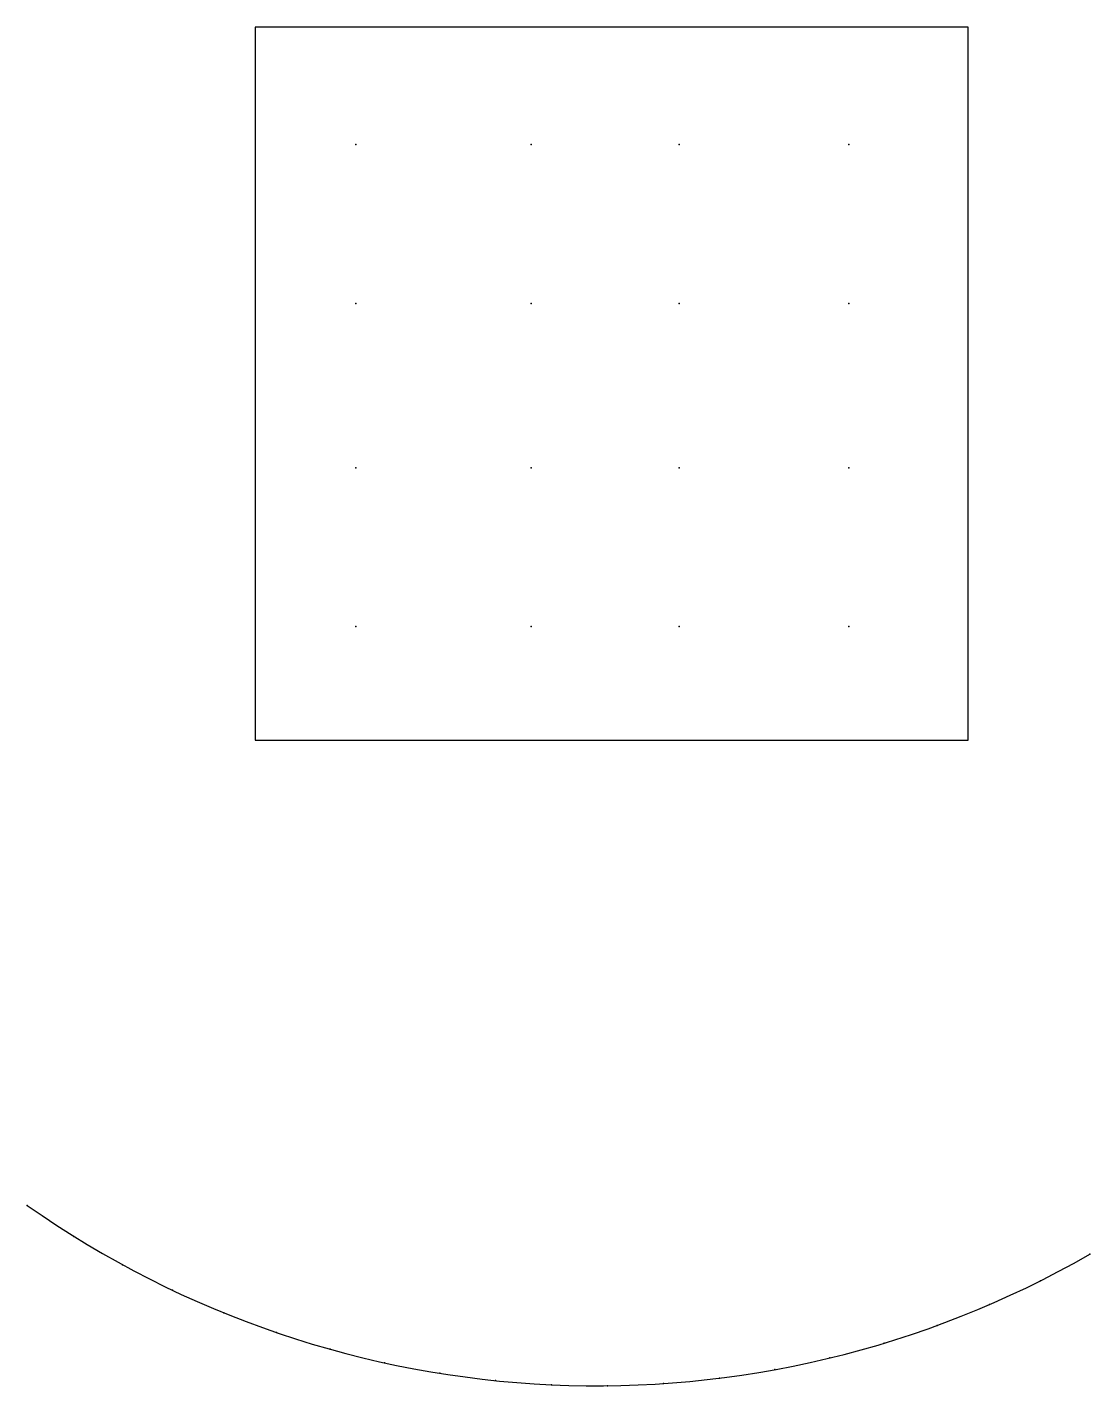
# Model space of a CAD drawing. Extents: x -37 to 335, y -216 to 226.
# Drawn here: x -37 to 157, y -21.6 to 226.4 of the extents above; entities that cross this region are included whole.
import ezdxf

# ---------------------------------------------------------------- set-up
doc = ezdxf.new("R2010")
doc.units = 0
doc.header["$LTSCALE"] = 1000
for name, color, linetype in [('BOUNDARY', 7, 'CONTINUOUS'), ('FOOTPRINT$T1', 7, 'CONTINUOUS'), ('VIEW', 7, 'CONTINUOUS')]:
    doc.layers.add(name, color=color, linetype=linetype)

msp = doc.modelspace()

# ---------------------------------------------------------------- linework, layer by layer
at = {"layer": 'BOUNDARY'}
msp.add_lwpolyline([(4.62, 96.26), (134.81, 96.26), (134.81, 226.45), (4.62, 226.45)], close=True, dxfattribs=at)
at = {"layer": 'FOOTPRINT$T1'}
for p in [(23, 205), (55, 205), (82, 205), (113, 205), (23, 176), (55, 176), (82, 176), (113, 176), (23, 146), (55, 146), (82, 146), (113, 146), (23, 117), (55, 117), (82, 117), (113, 117)]:
    msp.add_point(p, dxfattribs=at)
at = {"layer": 'VIEW'}
msp.add_arc((67, 159), 180.62, 234.8456, 299.8858, dxfattribs=at)
for p in [(-37, 11.32), (-28.46, 5.66), (-19.6, 0.49), (157, 2.4), (147.97, -2.46), (-10.47, -4.17), (138.68, -6.79), (-1.09, -8.3), (8.51, -11.89), (129.16, -10.59), (119.44, -13.84), (18.3, -14.93), (109.55, -16.54), (28.24, -17.42), (38.31, -19.33), (99.52, -18.67), (48.48, -20.67), (58.7, -21.43), (68.95, -21.61), (79.19, -21.21), (89.39, -20.23)]:
    msp.add_point(p, dxfattribs=at)

doc.saveas('drawing.dxf')
